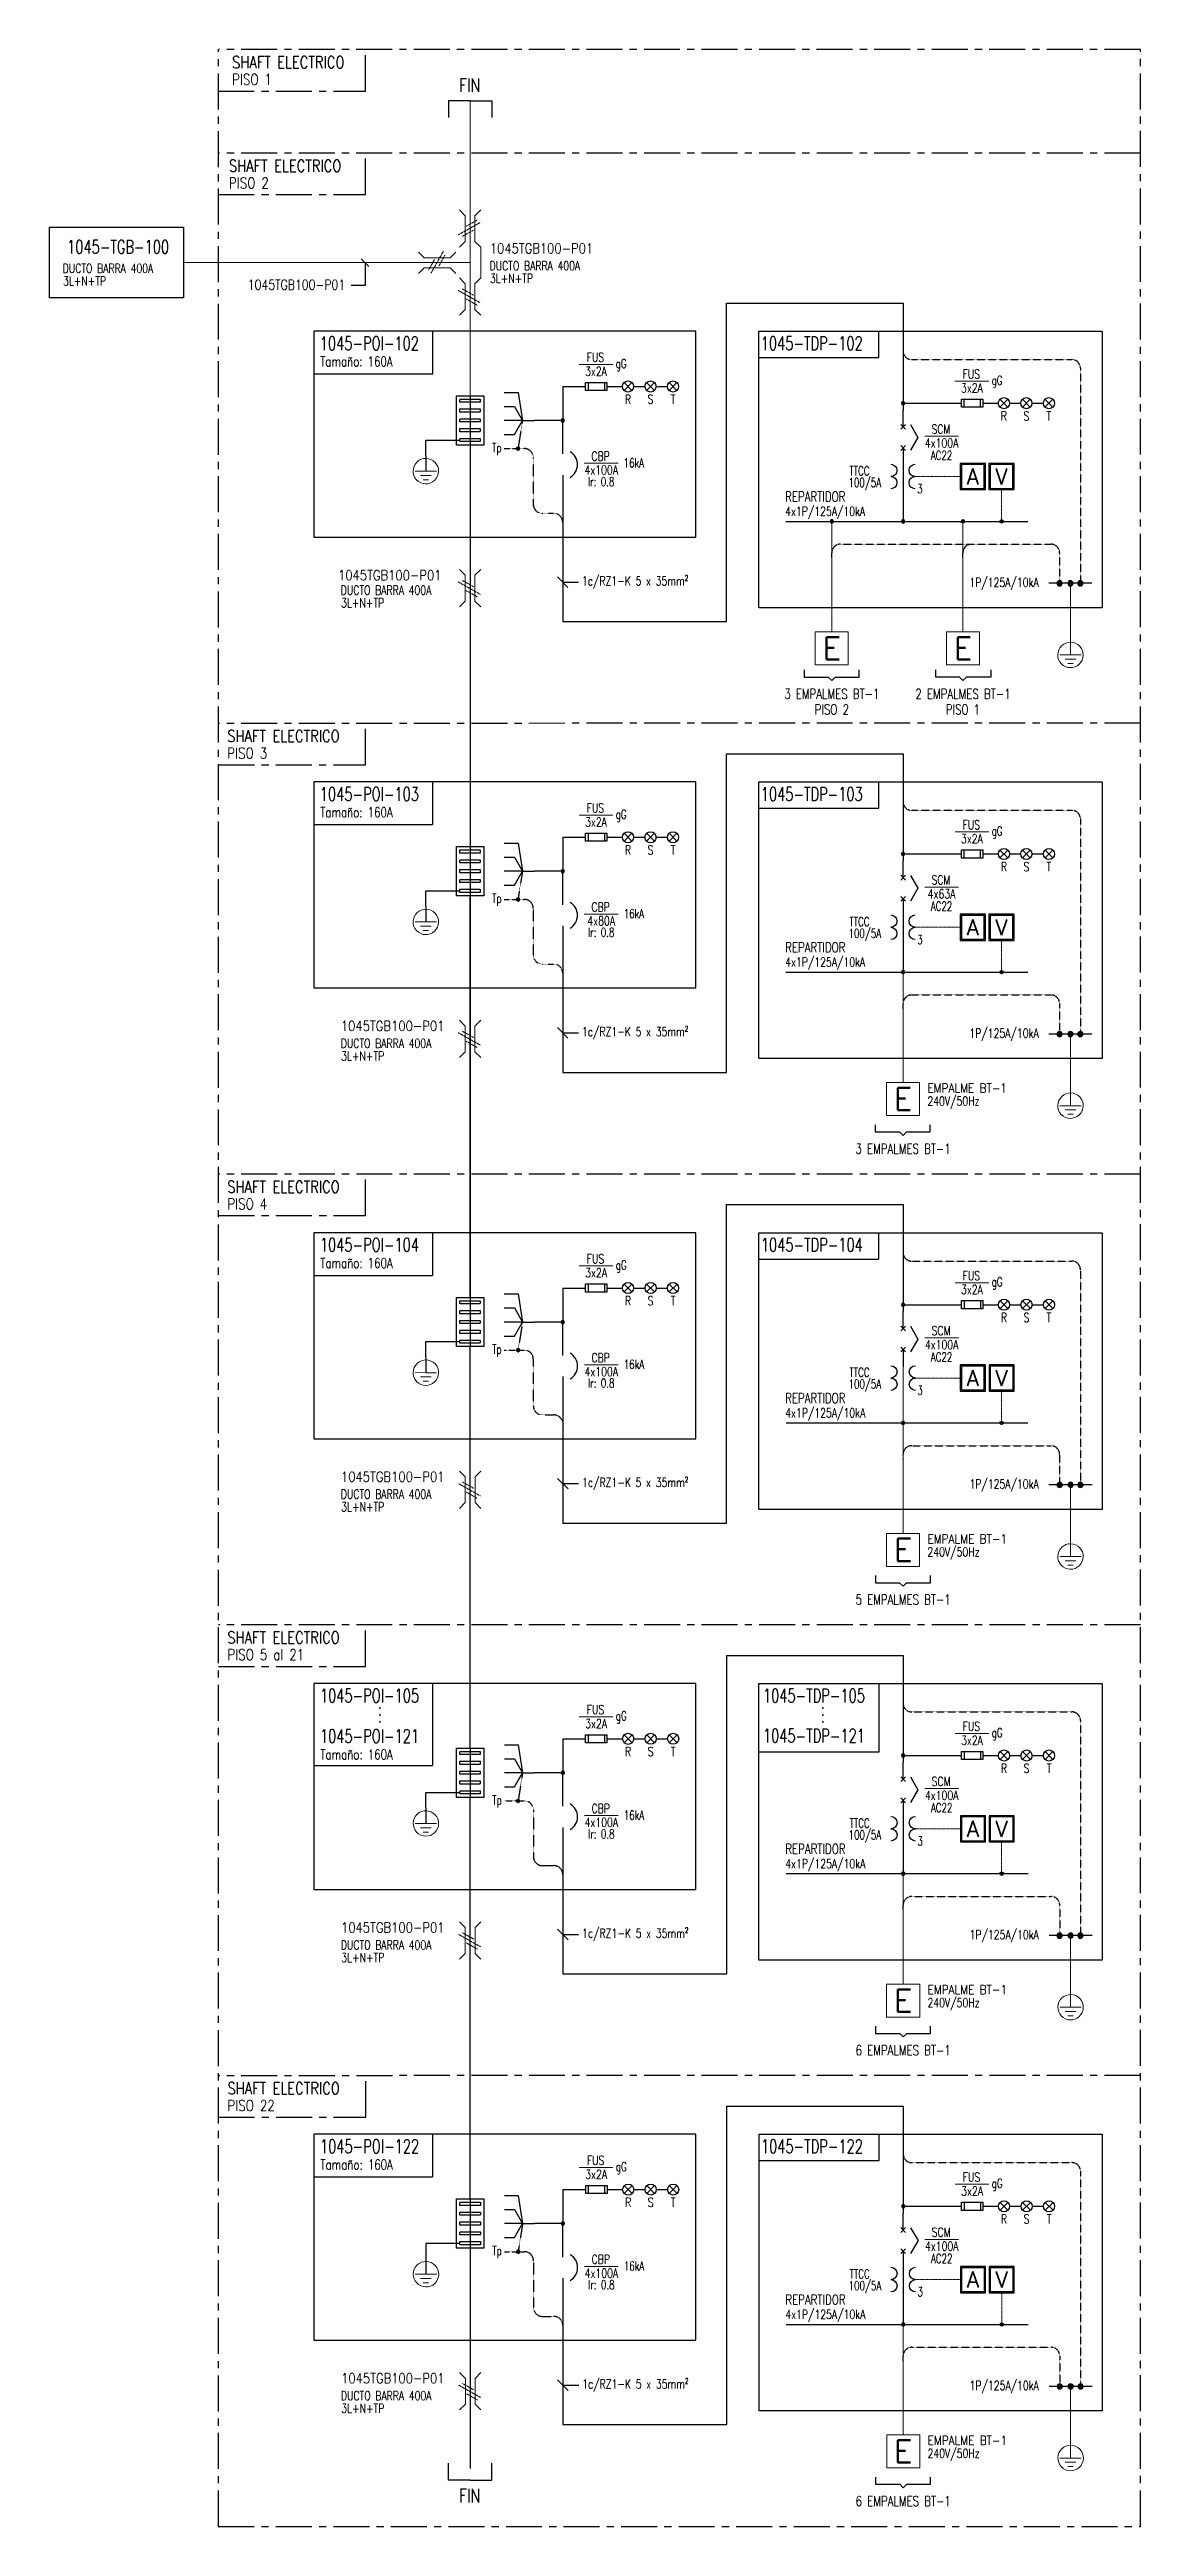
# Model space of a CAD drawing. Header units: millimetres. Extents: x -42700 to 155289, y -7931 to 68797.
# Drawn here: x -31661 to -26846, y 25108 to 36040 of the extents above; entities that cross this region are included whole.
import ezdxf
from ezdxf.enums import TextEntityAlignment as Align

# ---------------------------------------------------------------- set-up
doc = ezdxf.new("R2010")
doc.units = ezdxf.units.MM
for name, pattern in [('ACERA', [0.375, 0.25, -0.125]), ('CENTER', [50.8, 31.75, -6.35, 6.35, -6.35]), ('CONTINUA', [0]), ('CONTINUO', [0]), ('DASHED', [0.75, 0.5, -0.25]), ('DASHED2', [0.375, 0.25, -0.125]), ('HIDDEN', [0.375, 0.25, -0.125]), ('Hidden 1_8_', [0.47625, 0.3175, -0.15875])]:
    doc.linetypes.add(name, pattern=pattern)
doc.styles.add('COTA0', font='ROMANS.SHX')
doc.styles.add('ROMANS', font='romans')
doc.styles.add('ROMANS1', font='romans.shx')

msp = doc.modelspace()

# ---------------------------------------------------------------- texts
at = {"color": 2, "style": 'ROMANS', "width": 0.8}
for p in [(-30855.653, 35983.947), (-30869.492, 35527.091), (-30876.858, 33010.328), (-30876.607, 31020.734), (-30876.356, 29031.14), (-30876.104, 27041.546)]:
    msp.add_text('SHAFT ELECTRICO', height=52.8, dxfattribs=at).set_placement(p, align=Align.MIDDLE_LEFT)
at = {"color": 7, "style": 'ROMANS', "width": 0.8}
for s, p in [('PISO 1', (-30855.671, 35908.216)), ('PISO 2', (-30869.51, 35451.361)), ('PISO 3', (-30876.876, 32934.597)), ('PISO 4', (-30876.625, 30945.003)), ('PISO 5 al 21', (-30876.373, 28955.409)), ('PISO 22', (-30876.122, 26965.815))]:
    msp.add_text(s, height=48, dxfattribs=at).set_placement(p, align=Align.MIDDLE_LEFT)
at = {"color": 6, "linetype": 'CONTINUA', "style": 'ROMANS'}
for s, width, p in [('FIN', 0.75, (-29853.422, 35883.033)), ('1045-POI-102', 0.7, (-30468.356, 34743.702)), ('1045-TDP-102', 0.7, (-28521.982, 34743.702)), ('1045-POI-103', 0.7, (-30468.318, 32754.108)), ('1045-TDP-103', 0.7, (-28521.944, 32754.108)), ('1045-POI-104', 0.7, (-30468.067, 30764.514)), ('1045-TDP-104', 0.7, (-28521.692, 30764.514)), ('1045-POI-105', 0.7, (-30467.815, 28774.92)), ('1045-TDP-105', 0.7, (-28512.431, 28774.92)), ('1045-POI-121', 0.7, (-30467.815, 28595.945)), ('1045-TDP-121', 0.7, (-28512.431, 28597.601)), ('1045-POI-122', 0.7, (-30467.564, 26785.326)), ('1045-TDP-122', 0.7, (-28521.19, 26785.326)), ('FIN', 0.75, (-29853.334, 25243.767))]:
    msp.add_text(s, height=60, dxfattribs=dict(at, width=width)).set_placement(p, align=Align.MIDDLE_LEFT)
at = {"color": 7, "linetype": 'CONTINUA', "lineweight": 13, "style": 'ROMANS1', "width": 0.75}
for s, p in [('DUCTO BARRA 400A', (-31603.336, 35074.416)), ('DUCTO BARRA 400A', (-29718.936, 35085.635)), ('3L+N+TP', (-31601.843, 35018.583)), ('3L+N+TP', (-29717.443, 35029.802)), ('DUCTO BARRA 400A', (-30376, 33653.935)), ('3L+N+TP', (-30374.507, 33598.102)), ('DUCTO BARRA 400A', (-30375.962, 31653.51)), ('3L+N+TP', (-30374.469, 31597.677)), ('DUCTO BARRA 400A', (-30375.71, 29663.916)), ('3L+N+TP', (-30374.217, 29608.083)), ('DUCTO BARRA 400A', (-30375.459, 27674.322)), ('3L+N+TP', (-30373.966, 27618.489)), ('DUCTO BARRA 400A', (-30375.208, 25684.728)), ('3L+N+TP', (-30373.715, 25628.895))]:
    msp.add_text(s, height=40, dxfattribs=at).set_placement(p, align=Align.MIDDLE_LEFT)
at = {"color": 6, "linetype": 'CONTINUA', "style": 'ROMANS', "width": 0.7}
for s, p in [('1045-TGB-100', (-31358.695, 35169.395)), ('.', (-30203.824, 28747.419)), ('.', (-30203.824, 28717.536)), ('.', (-30203.824, 28686.667)), ('.', (-28248.44, 28747.419)), ('.', (-28248.44, 28717.536)), ('.', (-28248.44, 28686.667))]:
    msp.add_text(s, height=60, dxfattribs=at).set_placement(p, align=Align.MIDDLE_CENTER)
at = {"color": 2, "linetype": 'CONTINUA', "lineweight": 13, "style": 'ROMANS1'}
for s, width, p in [('1045TGB100-P01', 0.85, (-29718.271, 35162.623)), ('Tamaño: 160A', 0.75, (-30466.564, 34663.282)), ('1045TGB100-P01', 0.85, (-30387.956, 33720.092)), ('Tamaño: 160A', 0.75, (-30466.526, 32673.688)), ('1045TGB100-P01', 0.85, (-30375.297, 31730.498)), ('Tamaño: 160A', 0.75, (-30466.275, 30684.094)), ('1045TGB100-P01', 0.85, (-30375.045, 29740.904)), ('Tamaño: 160A', 0.75, (-30466.023, 28515.121)), ('1045TGB100-P01', 0.85, (-30374.794, 27751.31)), ('Tamaño: 160A', 0.75, (-30465.772, 26704.906)), ('1045TGB100-P01', 0.85, (-30374.543, 25761.716))]:
    msp.add_text(s, height=44, dxfattribs=dict(at, width=width)).set_placement(p, align=Align.MIDDLE_LEFT)
at = {"color": 2, "linetype": 'CONTINUA', "lineweight": 13, "style": 'ROMANS1', "width": 0.8}
msp.add_text('1045TGB100-P01', height=44, rotation=0, dxfattribs=at).set_placement((-30571.387, 35002.178), align=Align.MIDDLE_CENTER)
at = {"color": 7, "linetype": 'Continuous', "style": 'ROMANS', "width": 0.75}
for s, p in [('FUS', (-29251.994, 34681.708)), ('3x2A', (-29249.343, 34620.243)), ('3x2A', (-27590.203, 34546.389)), ('FUS', (-27592.854, 34607.853)), ('SCM', (-27726.661, 34364.74)), ('CBP', (-29228.973, 34245.39)), ('4x100A', (-27724.01, 34303.275)), ('4x100A', (-29226.322, 34183.926)), ('FUS', (-29251.956, 32692.114)), ('3x2A', (-29249.305, 32630.649)), ('FUS', (-27592.816, 32618.26)), ('3x2A', (-27590.165, 32556.795)), ('SCM', (-27726.623, 32375.146)), ('CBP', (-29228.935, 32255.796)), ('4x63A', (-27723.972, 32313.681)), ('4x80A', (-29226.284, 32194.332)), ('FUS', (-29251.705, 30702.52)), ('3x2A', (-29249.054, 30641.055)), ('FUS', (-27592.564, 30628.666)), ('3x2A', (-27589.913, 30567.201)), ('SCM', (-27726.371, 30385.552)), ('CBP', (-29228.684, 30266.202)), ('4x100A', (-27723.72, 30324.087)), ('4x100A', (-29226.033, 30204.738)), ('3x2A', (-29248.802, 28651.461)), ('FUS', (-29251.453, 28712.926)), ('FUS', (-27592.313, 28639.072)), ('3x2A', (-27589.662, 28577.607)), ('4x100A', (-27723.469, 28334.493)), ('SCM', (-27726.12, 28395.958)), ('4x100A', (-29225.782, 28215.144)), ('CBP', (-29228.433, 28276.609)), ('3x2A', (-29248.551, 26661.867)), ('FUS', (-29251.202, 26723.332)), ('3x2A', (-27589.411, 26588.013)), ('FUS', (-27592.062, 26649.478)), ('4x100A', (-27723.218, 26344.899)), ('SCM', (-27725.869, 26406.364)), ('4x100A', (-29225.53, 26225.55)), ('CBP', (-29228.182, 26287.015))]:
    msp.add_text(s, height=40, dxfattribs=at).set_placement(p, align=Align.MIDDLE_CENTER)
at = {"color": 1, "linetype": 'Continuous', "style": 'ROMANS', "width": 0.7}
for s, p in [('gG', (-29138.393, 34654.19)), ('gG', (-27479.253, 34580.336)), ('16kA', (-29082.236, 34215.865)), ('gG', (-29138.355, 32664.597)), ('gG', (-27479.215, 32590.742)), ('16kA', (-29082.198, 32226.271)), ('gG', (-29138.104, 30675.003)), ('gG', (-27478.964, 30601.148)), ('16kA', (-29081.946, 30236.677)), ('gG', (-29137.853, 28685.409)), ('gG', (-27478.713, 28611.554)), ('16kA', (-29081.695, 28247.083)), ('gG', (-29137.602, 26695.815)), ('gG', (-27478.461, 26621.96)), ('16kA', (-29081.444, 26257.489))]:
    msp.add_text(s, height=40, dxfattribs=at).set_placement(p, align=Align.MIDDLE_CENTER)
at = {"color": 1, "style": 'ROMANS', "width": 0.75}
for s, p in [('R', (-29108.143, 34476.711)), ('S', (-29008.756, 34476.711)), ('T', (-28909.369, 34476.711)), ('R', (-27449.003, 34402.856)), ('S', (-27349.616, 34402.856)), ('T', (-27250.229, 34402.856)), ('R', (-29108.105, 32487.117)), ('S', (-29008.718, 32487.117)), ('T', (-28909.331, 32487.117)), ('R', (-27448.965, 32413.262)), ('S', (-27349.578, 32413.262)), ('T', (-27250.191, 32413.262)), ('R', (-29107.854, 30497.523)), ('S', (-29008.467, 30497.523)), ('T', (-28909.08, 30497.523)), ('R', (-27448.713, 30423.668)), ('S', (-27349.327, 30423.668)), ('T', (-27249.94, 30423.668)), ('R', (-29107.602, 28507.929)), ('S', (-29008.216, 28507.929)), ('T', (-28908.829, 28507.929)), ('R', (-27448.462, 28434.074)), ('S', (-27349.075, 28434.074)), ('T', (-27249.688, 28434.074)), ('R', (-29107.351, 26518.335)), ('S', (-29007.964, 26518.335)), ('T', (-28908.577, 26518.335)), ('R', (-27448.211, 26444.48)), ('S', (-27348.824, 26444.48)), ('T', (-27249.437, 26444.48))]:
    msp.add_text(s, height=40, dxfattribs=at).set_placement(p, align=Align.CENTER)
at = {"color": 3, "linetype": 'Continuous', "style": 'ROMANS', "width": 0.7}
for p in [(-29686.894, 34263.092), (-29686.856, 32273.498), (-29686.605, 30283.904), (-29686.353, 28294.31), (-29686.102, 26304.716)]:
    msp.add_text('Tp', height=40, dxfattribs=at).set_placement(p, align=Align.CENTER)
at = {"color": 1, "linetype": 'Continuous', "style": 'ROMANS', "width": 0.7}
for s, p in [('AC22', (-27724.207, 34228.777)), ('Ir: 0.8', (-29226.52, 34113.182)), ('AC22', (-27724.169, 32239.183)), ('Ir: 0.8', (-29226.482, 32123.588)), ('AC22', (-27723.918, 30249.589)), ('Ir: 0.8', (-29226.231, 30133.994)), ('AC22', (-27723.667, 28259.995)), ('Ir: 0.8', (-29225.979, 28144.4)), ('AC22', (-27723.415, 26270.402)), ('Ir: 0.8', (-29225.728, 26154.806))]:
    msp.add_text(s, height=40, dxfattribs=at).set_placement(p, align=Align.CENTER)
for s, p in [('TTCC', (-28130.907, 34160.587, 0)), ('100/5A', (-28134.888, 34109.198, 0)), ('3', (-27831.438, 34081.502, 0)), ('TTCC', (-28130.869, 32170.993, 0)), ('100/5A', (-28134.849, 32119.604, 0)), ('3', (-27831.4, 32091.908, 0)), ('TTCC', (-28130.618, 30181.399, 0)), ('100/5A', (-28134.598, 30130.01, 0)), ('3', (-27831.148, 30102.314, 0)), ('TTCC', (-28130.367, 28191.805, 0)), ('100/5A', (-28134.347, 28140.416, 0)), ('3', (-27830.897, 28112.72, 0)), ('TTCC', (-28130.115, 26202.211, 0)), ('100/5A', (-28134.096, 26150.822, 0)), ('3', (-27830.646, 26123.126, 0))]:
    msp.add_text(s, height=40, dxfattribs=at).set_placement(p)
at = {"color": 2, "linetype": 'Continuous', "style": 'ROMANS'}
for s, p in [('A', (-27586.164, 34155.619)), ('V', (-27459.338, 34155.619)), ('A', (-27586.126, 32166.025)), ('V', (-27459.3, 32166.025)), ('A', (-27585.875, 30176.431)), ('V', (-27459.049, 30176.431)), ('A', (-27585.624, 28186.837)), ('V', (-27458.798, 28186.837)), ('A', (-27585.372, 26197.243)), ('V', (-27458.546, 26197.243))]:
    msp.add_text(s, height=70, dxfattribs=at).set_placement(p, align=Align.MIDDLE_CENTER)
at = {"color": 7, "ltscale": 300, "style": 'ROMANS1', "width": 0.75}
for s, p in [('4x1P/125A/10kA', (-28414.409, 34002.009)), ('1P/125A/10kA', (-27601.189, 33688.163)), ('4x1P/125A/10kA', (-28414.371, 32012.415)), ('1P/125A/10kA', (-27601.151, 31698.569)), ('4x1P/125A/10kA', (-28414.12, 30022.822)), ('1P/125A/10kA', (-27600.9, 29708.975)), ('4x1P/125A/10kA', (-28413.869, 28033.228)), ('1P/125A/10kA', (-27600.397, 27719.381)), ('4x1P/125A/10kA', (-28413.618, 26043.634)), ('1P/125A/10kA', (-27600.397, 25729.787))]:
    msp.add_text(s, height=40, dxfattribs=at).set_placement(p, align=Align.MIDDLE_LEFT)
at = {"color": 2, "ltscale": 300, "style": 'ROMANS1', "width": 0.75}
for p in [(-28414.409, 34067.029), (-28414.371, 32077.435), (-28414.12, 30087.841), (-28413.869, 28098.248), (-28413.618, 26108.654)]:
    msp.add_text('REPARTIDOR', height=44, dxfattribs=at).set_placement(p, align=Align.MIDDLE_LEFT)
at = {"color": 1, "linetype": 'CONTINUA', "lineweight": 13, "style": 'ROMANS1', "width": 0.75}
for p in [(-29311.288, 33694.88), (-29311.25, 31705.286), (-29310.998, 29715.692), (-29310.747, 27726.098), (-29310.496, 25736.504)]:
    msp.add_text('1c/RZ1-K 5 x 35mm²', height=40, dxfattribs=at).set_placement(p, align=Align.MIDDLE_LEFT)
at = {"color": 2, "lineweight": 13, "style": 'ROMANS1', "width": 0.75}
for s, p in [('3 EMPALMES BT-1', (-28208.517, 33196.048)), ('PISO 2', (-28208.517, 33127.373)), ('2 EMPALMES BT-1', (-27629.579, 33196.048)), ('PISO 1', (-27629.579, 33127.373)), ('3 EMPALMES BT-1', (-27894.01, 31188.493)), ('5 EMPALMES BT-1', (-27893.759, 29198.899)), ('6 EMPALMES BT-1', (-27893.507, 27209.305)), ('6 EMPALMES BT-1', (-27893.256, 25219.711))]:
    msp.add_text(s, height=44, dxfattribs=at).set_placement(p, align=Align.MIDDLE_CENTER)
at = {"color": 7, "style": 'ROMANS'}
for s, width, p in [('240V/50Hz', 0.75, (-27786.633, 31378.693, 0)), ('EMPALME BT-1', 0.85, (-27786.633, 31436.093, 0)), ('240V/50Hz', 0.75, (-27786.382, 29389.099, 0)), ('EMPALME BT-1', 0.85, (-27786.382, 29446.499, 0)), ('240V/50Hz', 0.75, (-27786.13, 27399.505, 0)), ('EMPALME BT-1', 0.85, (-27786.13, 27456.905, 0)), ('EMPALME BT-1', 0.85, (-27785.879, 25467.311, 0)), ('240V/50Hz', 0.75, (-27785.879, 25409.911, 0))]:
    msp.add_text(s, height=40, dxfattribs=dict(at, width=width)).set_placement(p)

# ---------------------------------------------------------------- blocks, each defined once
blk = doc.blocks.new('I.T.M.')
at = {"color": 2}
for points in [[(245513, 23059), (245513, 23314)], [(245513, 22777), (245513, 22552)]]:
    blk.add_lwpolyline(points, dxfattribs=at)
at = {"color": 6}
blk.add_arc((245512, 22918), 199, 300.33, 59.67, dxfattribs=at)
blk = doc.blocks.new('FUS MOD')
at = {"color": 2}
blk.add_lwpolyline([(0, 0.95), (4.96, 0.95), (4.96, -0.95), (0, -0.95)], close=True, dxfattribs=at)
at = {"color": 7}
for points in [[(0.59, 0.95), (0.59, -0.95)], [(4.38, 0.95), (4.38, -0.95)]]:
    blk.add_lwpolyline(points, dxfattribs=at)
blk = doc.blocks.new('LUZ PILOTO PT')
at = {"color": 3}
for points in [[(-0.91, 0.91), (0.91, -0.91)], [(-0.91, -0.91), (0.91, 0.91)]]:
    blk.add_lwpolyline(points, dxfattribs=at)
at = {"color": 7}
blk.add_circle((0, 0), 1.29, dxfattribs=at)
blk = doc.blocks.new('nodo')
h = blk.add_hatch(color=256)
h.dxf.hatch_style = 1
edge = h.paths.add_edge_path()
edge.add_arc((0, 0), 0.501, 0, 360)
blk.add_circle((0, 0), 0.501)
blk = doc.blocks.new('MEDIDOR')
at = {"color": 7, "linetype": 'CONTINUA', "lineweight": 13}
blk.add_lwpolyline([(1010.063, 359.347), (1009.692, 359.347), (1009.692, 358.976), (1010.063, 358.976)], close=True, dxfattribs=at)
at = {"color": 1, "linetype": 'CONTINUA', "lineweight": 13, "style": 'COTA0'}
blk.add_text('E', height=0.252, dxfattribs=at).set_placement((1009.878, 359.162), align=Align.MIDDLE_CENTER)
blk = doc.blocks.new('seccionador')
at = {"color": 2}
for points in [[(0, 8.81), (0, 12.72)], [(0, 3.9), (0, 0)]]:
    blk.add_lwpolyline(points, dxfattribs=at)
at = {"color": 1, "linetype": 'CONTINUO'}
for points in [[(-0.55, 8.26), (0.55, 9.37)], [(0.55, 8.26), (-0.55, 9.37)], [(-0.55, 3.35), (0.55, 4.46)], [(0.55, 3.35), (-0.55, 4.46)]]:
    blk.add_lwpolyline(points, dxfattribs=at)
at = {"color": 6}
blk.add_lwpolyline([(1.72, 9.34), (3.43, 6.36), (1.72, 3.38)], dxfattribs=at)
blk = doc.blocks.new('TTCC')
at = {"color": 6, "linetype": 'CONTINUA'}
for centre, start, end in [((-3.11, 1.56), 270, 90), ((3.11, 1.56), 90, 270), ((-3.11, -1.56), 270, 90), ((3.11, -1.56), 90, 270)]:
    blk.add_arc(centre, 1.56, start, end, dxfattribs=at)

# ---------------------------------------------------------------- linework, layer by layer
at = {"color": 1, "linetype": 'CENTER', "ltscale": 5}
for p, q in [((-26846.683, 36040.139), (-30916.36, 36039.625)), ((-30916.146, 25107.63), (-30916.355, 36039.625)), ((-26846.474, 25108.144), (-26846.683, 36040.139)), ((-26846.595, 35583.284), (-30916.272, 35582.77)), ((-26846.507, 33066.52), (-30916.184, 33066.006)), ((-26846.469, 31076.926), (-30916.146, 31076.412)), ((-26846.419, 29087.332), (-30916.184, 29086.818)), ((-26846.243, 27097.738), (-30916.096, 27097.224)), ((-30916.487, 25107.63), (-26846.156, 25108.144))]:
    msp.add_line(p, q, dxfattribs=at)
at = {"color": 3, "linetype": 'Hidden 1_8_', "ltscale": 3}
for p, q in [((-27856.25, 34671.795), (-27149.433, 34671.795)), ((-27111.433, 34633.795), (-27111.433, 33695.578)), ((-28208.517, 33795.964), (-28208.495, 33818.869)), ((-28170.495, 33856.832), (-27241.175, 33856.832)), ((-27629.579, 33795.964), (-27629.557, 33818.869)), ((-27203.175, 33818.832), (-27203.175, 33684.203)), ((-27856.212, 32682.201), (-27149.395, 32682.201)), ((-27111.395, 32644.201), (-27111.395, 31705.984)), ((-27894.168, 31806.37), (-27894.145, 31829.275)), ((-27856.145, 31867.238), (-27241.137, 31867.238)), ((-27203.137, 31829.238), (-27203.137, 31694.609)), ((-27855.96, 30692.607), (-27149.144, 30692.607)), ((-27111.144, 30654.607), (-27111.144, 29716.39)), ((-27855.894, 29877.644), (-27240.885, 29877.644)), ((-27893.917, 29816.776), (-27893.894, 29839.681)), ((-27202.885, 29839.644), (-27202.885, 29705.016)), ((-27855.709, 28703.013), (-27148.892, 28703.013)), ((-27110.892, 28665.013), (-27110.892, 27726.796)), ((-27855.643, 27888.05), (-27240.634, 27888.05)), ((-27893.665, 27827.182), (-27893.643, 27850.087)), ((-27202.634, 27850.05), (-27202.634, 27715.422)), ((-27855.458, 26713.419), (-27148.641, 26713.419)), ((-27110.641, 26675.419), (-27110.641, 25737.202)), ((-27893.414, 25837.588), (-27893.392, 25860.493)), ((-27855.392, 25898.456), (-27240.383, 25898.456)), ((-27202.383, 25860.456), (-27202.383, 25725.828))]:
    msp.add_line(p, q, dxfattribs=at)
at = {"color": 2, "linetype": 'CONTINUA', "lineweight": 0}
for p, q in [((-29323.929, 34650.234), (-29175.151, 34650.234)), ((-27664.789, 34576.38), (-27516.011, 34576.38)), ((-27798.596, 34333.266), (-27649.818, 34333.266)), ((-29300.909, 34213.917), (-29152.131, 34213.917)), ((-29323.891, 32660.64), (-29175.113, 32660.64)), ((-27664.751, 32586.786), (-27515.973, 32586.786)), ((-27798.558, 32343.672), (-27649.78, 32343.672)), ((-29300.871, 32224.323), (-29152.093, 32224.323)), ((-29323.64, 30671.046), (-29174.862, 30671.046)), ((-27664.5, 30597.192), (-27515.722, 30597.192)), ((-27798.307, 30354.078), (-27649.529, 30354.078)), ((-29300.62, 30234.729), (-29151.841, 30234.729)), ((-29323.389, 28681.452), (-29174.611, 28681.452)), ((-27664.249, 28607.598), (-27515.47, 28607.598)), ((-27798.056, 28364.484), (-27649.277, 28364.484)), ((-29300.368, 28245.135), (-29151.59, 28245.135)), ((-29323.138, 26691.858), (-29174.359, 26691.858)), ((-27663.997, 26618.004), (-27515.219, 26618.004)), ((-27797.804, 26374.89), (-27649.026, 26374.89)), ((-29300.117, 26255.541), (-29151.339, 26255.541))]:
    msp.add_line(p, q, dxfattribs=at)
at = {"color": 6, "ltscale": 2.5}
for p, q in [((-29654.442, 34340.874), (-29609.225, 34340.874)), ((-29609.225, 34340.874), (-29573.978, 34402.9)), ((-29573.978, 34402.9), (-29521.352, 34402.9)), ((-29609.187, 32351.28), (-29573.94, 32413.306)), ((-29573.94, 32413.306), (-29521.314, 32413.306)), ((-29654.404, 32351.28), (-29609.187, 32351.28)), ((-29608.936, 30361.686), (-29573.689, 30423.712)), ((-29573.689, 30423.712), (-29521.063, 30423.712)), ((-29654.153, 30361.686), (-29608.936, 30361.686)), ((-29608.684, 28372.092), (-29573.438, 28434.119)), ((-29573.438, 28434.119), (-29520.812, 28434.119)), ((-29653.901, 28372.092), (-29608.684, 28372.092)), ((-29653.65, 26382.498), (-29608.433, 26382.498)), ((-29608.433, 26382.498), (-29573.186, 26444.525)), ((-29573.186, 26444.525), (-29520.561, 26444.525))]:
    msp.add_line(p, q, dxfattribs=at)
at = {"color": 1, "lineweight": 20}
for p, q in [((-30000.637, 34179.316), (-30047.833, 34179.383)), ((-30000.663, 34160.437), (-30024.261, 34160.471)), ((-30000.69, 34141.559), (-30012.489, 34141.576)), ((-30000.69, 34141.559), (-29988.891, 34141.542)), ((-30000.663, 34160.437), (-29977.065, 34160.404)), ((-30000.637, 34179.316), (-29953.441, 34179.249)), ((-27155.171, 33368.07), (-27202.367, 33368.137)), ((-27155.198, 33349.191), (-27178.796, 33349.225)), ((-27155.198, 33349.191), (-27131.6, 33349.158)), ((-27155.171, 33368.07), (-27107.975, 33368.003)), ((-27155.225, 33330.313), (-27167.024, 33330.33)), ((-27155.225, 33330.313), (-27143.426, 33330.296)), ((-30000.599, 32189.722), (-30047.795, 32189.789)), ((-30000.625, 32170.843), (-30024.223, 32170.877)), ((-30000.652, 32151.965), (-30012.451, 32151.982)), ((-30000.652, 32151.965), (-29988.853, 32151.948)), ((-30000.625, 32170.843), (-29977.027, 32170.81)), ((-30000.599, 32189.722), (-29953.403, 32189.655)), ((-27155.133, 31378.476), (-27202.329, 31378.543)), ((-27155.133, 31378.476), (-27107.937, 31378.409)), ((-27155.16, 31359.597), (-27178.758, 31359.631)), ((-27155.187, 31340.719), (-27166.986, 31340.736)), ((-27155.187, 31340.719), (-27143.388, 31340.702)), ((-27155.16, 31359.597), (-27131.562, 31359.564)), ((-30000.347, 30200.128), (-30047.543, 30200.195)), ((-30000.374, 30181.249), (-30023.972, 30181.283)), ((-30000.374, 30181.249), (-29976.776, 30181.216)), ((-30000.347, 30200.128), (-29953.151, 30200.061)), ((-30000.401, 30162.371), (-30012.2, 30162.388)), ((-30000.401, 30162.371), (-29988.602, 30162.354)), ((-27154.882, 29388.882), (-27202.078, 29388.949)), ((-27154.909, 29370.003), (-27178.507, 29370.037)), ((-27154.936, 29351.125), (-27166.735, 29351.142)), ((-27154.936, 29351.125), (-27143.137, 29351.108)), ((-27154.909, 29370.003), (-27131.311, 29369.97)), ((-27154.882, 29388.882), (-27107.686, 29388.815)), ((-30000.096, 28210.534), (-30047.292, 28210.601)), ((-30000.096, 28210.534), (-29952.9, 28210.467)), ((-30000.123, 28191.655), (-30023.721, 28191.689)), ((-30000.15, 28172.777), (-30011.949, 28172.794)), ((-30000.15, 28172.777), (-29988.351, 28172.76)), ((-30000.123, 28191.655), (-29976.525, 28191.622)), ((-27154.631, 27399.288), (-27201.827, 27399.355)), ((-27154.657, 27380.409), (-27178.255, 27380.443)), ((-27154.684, 27361.531), (-27166.483, 27361.548)), ((-27154.684, 27361.531), (-27142.885, 27361.514)), ((-27154.657, 27380.409), (-27131.059, 27380.376)), ((-27154.631, 27399.288), (-27107.435, 27399.221)), ((-29999.845, 26220.94), (-30047.041, 26221.007)), ((-29999.872, 26202.061), (-30023.47, 26202.095)), ((-29999.898, 26183.183), (-30011.697, 26183.2)), ((-29999.898, 26183.183), (-29988.099, 26183.166)), ((-29999.872, 26202.061), (-29976.274, 26202.028)), ((-29999.845, 26220.94), (-29952.649, 26220.873)), ((-27154.379, 25409.694), (-27201.575, 25409.761)), ((-27154.406, 25390.815), (-27178.004, 25390.849)), ((-27154.433, 25371.937), (-27166.232, 25371.954)), ((-27154.433, 25371.937), (-27142.634, 25371.92)), ((-27154.406, 25390.815), (-27130.808, 25390.782)), ((-27154.379, 25409.694), (-27107.183, 25409.627))]:
    msp.add_line(p, q, dxfattribs=at)
at = {"color": 1, "linetype": 'ACERA', "lineweight": 13, "ltscale": 5}
for p, q in [((-27641.736, 34155.619), (-27839.891, 34155.619)), ((-27641.698, 32166.025), (-27839.853, 32166.025)), ((-27641.447, 30176.431), (-27839.601, 30176.431)), ((-27641.195, 28186.837), (-27839.35, 28186.837)), ((-27640.944, 26197.243), (-27839.099, 26197.243))]:
    msp.add_line(p, q, dxfattribs=at)
at = {"color": 1, "linetype": 'CENTER', "ltscale": 5}
for points in [[(-30916.321, 35856.609), (-30266.876, 35856.609), (-30266.876, 36039.625)], [(-30916.232, 35399.753), (-30266.787, 35399.753), (-30266.787, 35582.77)], [(-30916.144, 32882.99), (-30266.699, 32882.99), (-30266.699, 33066.006)], [(-30915.893, 30893.396), (-30266.448, 30893.396), (-30266.448, 31076.412)], [(-30915.641, 28903.802), (-30266.196, 28903.802), (-30266.196, 29086.818)], [(-30915.39, 26914.208), (-30265.945, 26914.208), (-30265.945, 27097.224)]]:
    msp.add_lwpolyline(points, dxfattribs=at)
at = {"color": 4}
for points in [[(-29805.181, 35814.333), (-29900.89, 35814.333), (-29900.89, 35740.222)], [(-29805.181, 35814.333), (-29709.472, 35814.333), (-29709.472, 35740.222)], [(-27060.157, 33684.203), (-27250.185, 33684.203)], [(-27060.119, 31694.609), (-27250.147, 31694.609)], [(-27059.868, 29705.016), (-27249.896, 29705.016)], [(-27059.617, 27715.422), (-27249.645, 27715.422)], [(-27059.365, 25725.828), (-27249.393, 25725.828)], [(-29805.093, 25312.467), (-29900.802, 25312.467), (-29900.802, 25386.577)], [(-29805.093, 25312.467), (-29709.384, 25312.467), (-29709.384, 25386.577)]]:
    msp.add_lwpolyline(points, dxfattribs=at)
at = {"color": 2, "lineweight": 13}
for points in [[(-29805.181, 34511.45), (-29805.181, 35814.333)], [(-29852.04, 35167.297), (-29826.736, 35192.568), (-29826.736, 35249.662), (-29826.736, 35306.755), (-29852.04, 35332.026)], [(-29758.321, 35167.297), (-29783.626, 35192.568), (-29783.626, 35249.662), (-29783.626, 35306.755), (-29758.321, 35332.026)], [(-31070.498, 35099.551), (-29805.181, 35099.551)], [(-29867.844, 35145.354), (-29893.115, 35120.05), (-29950.209, 35120.05), (-30007.303, 35120.05), (-30032.574, 35145.354)], [(-29758.321, 35167.297), (-29758.321, 35031.806)], [(-29867.844, 35051.635), (-29893.115, 35076.939), (-29950.209, 35076.939), (-30007.303, 35076.939), (-30032.574, 35051.635)], [(-29852.04, 35031.806), (-29826.736, 35006.535), (-29826.736, 34949.441), (-29826.736, 34892.347), (-29852.04, 34867.076)], [(-29758.321, 35031.806), (-29783.626, 35006.535), (-29783.626, 34949.441), (-29783.626, 34892.347), (-29758.321, 34867.076)], [(-28208.517, 33470.283), (-28208.517, 33957.752)], [(-27629.579, 33470.283), (-27629.579, 33957.752)], [(-29852.04, 33745.076), (-29826.736, 33719.805), (-29826.736, 33662.711), (-29826.736, 33605.617), (-29852.04, 33580.346)], [(-29758.321, 33745.076), (-29783.626, 33719.805), (-29783.626, 33662.711), (-29783.626, 33605.617), (-29758.321, 33580.346)], [(-27894.01, 31480.689), (-27894.01, 31968.158)], [(-29852.002, 31755.482), (-29826.698, 31730.211), (-29826.698, 31673.117), (-29826.698, 31616.023), (-29852.002, 31590.752)], [(-29758.283, 31755.482), (-29783.587, 31730.211), (-29783.587, 31673.117), (-29783.587, 31616.023), (-29758.283, 31590.752)], [(-27893.759, 29491.095), (-27893.759, 30227.926)], [(-29851.751, 29765.888), (-29826.447, 29740.617), (-29826.447, 29683.523), (-29826.447, 29626.429), (-29851.751, 29601.158)], [(-29758.032, 29765.888), (-29783.336, 29740.617), (-29783.336, 29683.523), (-29783.336, 29626.429), (-29758.032, 29601.158)], [(-27893.507, 27501.501), (-27893.507, 27988.97)], [(-29851.5, 27776.294), (-29826.196, 27751.023), (-29826.196, 27693.929), (-29826.196, 27636.835), (-29851.5, 27611.564)], [(-29757.781, 27776.294), (-29783.085, 27751.023), (-29783.085, 27693.929), (-29783.085, 27636.835), (-29757.781, 27611.564)], [(-27893.256, 25511.907), (-27893.256, 25999.376)], [(-29851.248, 25786.7), (-29825.944, 25761.429), (-29825.944, 25704.335), (-29825.944, 25647.241), (-29851.248, 25621.97)], [(-29757.53, 25786.7), (-29782.834, 25761.429), (-29782.834, 25704.335), (-29782.834, 25647.241), (-29757.53, 25621.97)]]:
    msp.add_lwpolyline(points, dxfattribs=at)
at = {"color": 6, "linetype": 'HIDDEN', "ltscale": 8}
msp.add_lwpolyline([(-31661.419, 35255.417), (-31070.498, 35255.417), (-31070.498, 34943.685), (-31661.419, 34943.685)], close=True, dxfattribs=at)
at = {"color": 1, "linetype": 'ACERA', "lineweight": 13, "ltscale": 5}
for points in [[(-29760.056, 35276.951), (-29857.108, 35222.372)], [(-29790.208, 35243.074), (-29838.734, 35215.785)], [(-29773.685, 35287.559), (-29822.211, 35260.27)], [(-29988.107, 35066.999), (-29960.817, 35115.525)], [(-29977.498, 35053.37), (-29922.919, 35150.422)], [(-29943.622, 35083.522), (-29916.332, 35132.048)], [(-29760.056, 34922.152), (-29857.108, 34976.731)], [(-29790.208, 34956.028), (-29838.734, 34983.318)], [(-29773.685, 34911.543), (-29822.211, 34938.833)], [(-27459.338, 34097.8), (-27459.338, 33957.752)], [(-29760.056, 33635.422), (-29857.108, 33690.001)], [(-29790.208, 33669.298), (-29838.734, 33696.588)], [(-29773.685, 33624.814), (-29822.211, 33652.103)], [(-27459.3, 32108.206), (-27459.3, 31968.158)], [(-29790.17, 31679.704), (-29838.696, 31706.994)], [(-29760.018, 31645.828), (-29857.07, 31700.407)], [(-29773.647, 31635.22), (-29822.173, 31662.509)], [(-27459.049, 30118.612), (-27459.049, 29978.564)], [(-29759.767, 29656.234), (-29856.819, 29710.813)], [(-29789.919, 29690.11), (-29838.445, 29717.4)], [(-29773.396, 29645.626), (-29821.922, 29672.915)], [(-27458.798, 28129.018), (-27458.798, 27988.97)], [(-29759.516, 27666.64), (-29856.567, 27721.219)], [(-29789.668, 27700.516), (-29838.193, 27727.806)], [(-29773.145, 27656.032), (-29821.67, 27683.321)], [(-27458.546, 26139.425), (-27458.546, 25999.376)], [(-29759.265, 25677.046), (-29856.316, 25731.625)], [(-29789.416, 25710.922), (-29837.942, 25738.212)], [(-29772.893, 25666.438), (-29821.419, 25693.727)]]:
    msp.add_lwpolyline(points, dxfattribs=at)
at = {"color": 6}
msp.add_lwpolyline([(-30251.383, 35082.16), (-30286.166, 35116.943)], dxfattribs=at)
at = {"color": 2}
for points in [[(-30268.775, 35099.551), (-30268.775, 34998.439)], [(-30268.775, 34998.439), (-30330.271, 34998.439)], [(-29396.361, 34087.764), (-29396.361, 33515.341), (-28673.122, 33515.341), (-28673.122, 34921.062), (-27894.048, 34921.062), (-27894.048, 34448.777)], [(-29396.361, 34402.9), (-29521.352, 34402.9)], [(-29396.361, 34339.245), (-29396.361, 34402.9)], [(-29805.181, 34294.351), (-29805.181, 32521.856)], [(-27894.048, 34207.114), (-27894.048, 33965.189)], [(-29396.323, 32098.17), (-29396.323, 31525.747), (-28673.084, 31525.747), (-28673.084, 32931.468), (-27894.01, 32931.468), (-27894.01, 32459.183)], [(-29396.323, 32413.306), (-29521.314, 32413.306)], [(-29396.323, 32349.651), (-29396.323, 32413.306)], [(-29804.86, 30532.262), (-29805.181, 32304.757)], [(-29805.143, 32304.757), (-29805.143, 30532.262)], [(-27894.01, 32217.52), (-27894.01, 31975.595)], [(-29396.071, 30108.576), (-29396.071, 29536.153), (-28672.833, 29536.153), (-28672.833, 30941.874), (-27893.759, 30941.874), (-27893.759, 30469.589)], [(-29396.071, 30423.712), (-29521.063, 30423.712)], [(-29396.071, 30360.057), (-29396.071, 30423.712)], [(-29804.86, 28542.668), (-29805.181, 30315.163)], [(-29395.82, 28118.983), (-29395.82, 27546.559), (-28672.581, 27546.559), (-28672.581, 28952.28), (-27893.507, 28952.28), (-27893.507, 28479.995)], [(-29395.82, 28434.119), (-29520.812, 28434.119)], [(-29395.82, 28370.463), (-29395.82, 28434.119)], [(-29804.772, 26553.074), (-29805.093, 28325.569)], [(-27893.507, 28238.332), (-27893.507, 27996.407)], [(-29395.569, 26129.389), (-29395.569, 25556.965), (-28672.33, 25556.965), (-28672.33, 26962.686), (-27893.256, 26962.686), (-27893.256, 26490.401)], [(-29395.569, 26444.525), (-29520.561, 26444.525)], [(-29395.569, 26380.869), (-29395.569, 26444.525)], [(-29805.093, 26335.975), (-29805.093, 25363.734)], [(-27893.256, 26248.738), (-27893.256, 26006.813)]]:
    msp.add_lwpolyline(points, dxfattribs=at)
at = {"color": 3, "linetype": 'HIDDEN', "ltscale": 10}
for points in [[(-28808.918, 34796.957), (-30495.343, 34796.957), (-30495.343, 33887.917), (-28808.918, 33887.917)], [(-28530.512, 34796.957), (-27015.497, 34796.957), (-27015.497, 33575.831), (-28530.512, 33575.831)], [(-28808.88, 32807.363), (-30495.305, 32807.363), (-30495.305, 31898.323), (-28808.88, 31898.323)], [(-28530.474, 32807.363), (-27015.459, 32807.363), (-27015.459, 31586.238), (-28530.474, 31586.238)], [(-28808.628, 30817.769), (-30495.053, 30817.769), (-30495.053, 29908.729), (-28808.628, 29908.729)], [(-28530.223, 30817.769), (-27015.208, 30817.769), (-27015.208, 29596.644), (-28530.223, 29596.644)], [(-28808.377, 28828.175), (-30494.802, 28828.175), (-30494.802, 27919.135), (-28808.377, 27919.135)], [(-28529.972, 28828.175), (-27014.956, 28828.175), (-27014.956, 27607.05), (-28529.972, 27607.05)], [(-28808.126, 26838.581), (-30494.551, 26838.581), (-30494.551, 25929.541), (-28808.126, 25929.541)], [(-28529.72, 26838.581), (-27014.705, 26838.581), (-27014.705, 25617.456), (-28529.72, 25617.456)]]:
    msp.add_lwpolyline(points, close=True, dxfattribs=at)
for points in [[(-30495.343, 34608.65), (-29970.253, 34608.65), (-29970.253, 34796.957)], [(-28530.512, 34680.727), (-28000.673, 34680.727), (-28000.673, 34796.957)], [(-30495.305, 32619.056), (-29970.215, 32619.056), (-29970.215, 32807.363)], [(-28530.474, 32691.133), (-28000.635, 32691.133), (-28000.635, 32807.363)], [(-30495.053, 30629.462), (-29969.963, 30629.462), (-29969.963, 30817.769)], [(-28530.223, 30701.539), (-28000.384, 30701.539), (-28000.384, 30817.769)], [(-30494.802, 28466.545), (-29969.712, 28466.545), (-29969.712, 28828.175)], [(-28529.972, 28525.958), (-28000.132, 28525.958), (-28000.132, 28828.175)], [(-30494.551, 26650.274), (-29969.461, 26650.274), (-29969.461, 26838.581)], [(-28529.72, 26722.351), (-27999.881, 26722.351), (-27999.881, 26838.581)]]:
    msp.add_lwpolyline(points, dxfattribs=at)
at = {"color": 7}
for points in [[(-29396.361, 34553.023), (-29297.658, 34553.023)], [(-29396.361, 34553.023), (-29396.361, 34402.9)], [(-29201.292, 34553.023), (-29132.619, 34553.023)], [(-29083.667, 34553.023), (-29033.232, 34553.023)], [(-28984.28, 34553.023), (-28933.845, 34553.023)], [(-27886.611, 34479.168), (-27636.462, 34479.168)], [(-27542.151, 34479.168), (-27473.479, 34479.168)], [(-27424.527, 34479.168), (-27374.092, 34479.168)], [(-27325.14, 34479.168), (-27274.705, 34479.168)], [(-29396.323, 32563.429), (-29297.62, 32563.429)], [(-29396.323, 32563.429), (-29396.323, 32413.306)], [(-29201.254, 32563.429), (-29132.581, 32563.429)], [(-29083.629, 32563.429), (-29033.194, 32563.429)], [(-28984.242, 32563.429), (-28933.807, 32563.429)], [(-27886.573, 32489.574), (-27636.423, 32489.574)], [(-27542.113, 32489.574), (-27473.441, 32489.574)], [(-27424.489, 32489.574), (-27374.054, 32489.574)], [(-27325.102, 32489.574), (-27274.667, 32489.574)], [(-29396.071, 30573.835), (-29297.368, 30573.835)], [(-29396.071, 30573.835), (-29396.071, 30423.712)], [(-29201.002, 30573.835), (-29132.33, 30573.835)], [(-29083.378, 30573.835), (-29032.943, 30573.835)], [(-28983.991, 30573.835), (-28933.556, 30573.835)], [(-27886.322, 30499.98), (-27636.172, 30499.98)], [(-27541.862, 30499.98), (-27473.189, 30499.98)], [(-27424.238, 30499.98), (-27373.802, 30499.98)], [(-27324.851, 30499.98), (-27274.416, 30499.98)], [(-29395.82, 28584.241), (-29297.117, 28584.241)], [(-29395.82, 28584.241), (-29395.82, 28434.119)], [(-29200.751, 28584.241), (-29132.078, 28584.241)], [(-29083.127, 28584.241), (-29032.691, 28584.241)], [(-28983.74, 28584.241), (-28933.305, 28584.241)], [(-27886.07, 28510.387), (-27635.921, 28510.387)], [(-27541.611, 28510.387), (-27472.938, 28510.387)], [(-27423.986, 28510.387), (-27373.551, 28510.387)], [(-27324.599, 28510.387), (-27274.164, 28510.387)], [(-29395.569, 26594.647), (-29296.866, 26594.647)], [(-29395.569, 26594.647), (-29395.569, 26444.525)], [(-29200.5, 26594.647), (-29131.827, 26594.647)], [(-29082.875, 26594.647), (-29032.44, 26594.647)], [(-28983.488, 26594.647), (-28933.053, 26594.647)], [(-27885.819, 26520.793), (-27635.67, 26520.793)], [(-27541.359, 26520.793), (-27472.687, 26520.793)], [(-27423.735, 26520.793), (-27373.3, 26520.793)], [(-27324.348, 26520.793), (-27273.913, 26520.793)]]:
    msp.add_lwpolyline(points, dxfattribs=at)
at = {"color": 3}
for points in [[(-29026.063, 34570.33), (-28991.449, 34535.716)], [(-29026.063, 34535.716), (-28991.449, 34570.33)], [(-28926.676, 34570.33), (-28892.062, 34535.716)], [(-28926.676, 34535.716), (-28892.062, 34570.33)], [(-27366.923, 34496.475), (-27332.309, 34461.861)], [(-27366.923, 34461.861), (-27332.309, 34496.475)], [(-27267.536, 34496.475), (-27232.922, 34461.861)], [(-27267.536, 34461.861), (-27232.922, 34496.475)], [(-29026.025, 32580.736), (-28991.411, 32546.122)], [(-29026.025, 32546.122), (-28991.411, 32580.736)], [(-28926.638, 32580.736), (-28892.024, 32546.122)], [(-28926.638, 32546.122), (-28892.024, 32580.736)], [(-27366.885, 32506.881), (-27332.271, 32472.267)], [(-27366.885, 32472.267), (-27332.271, 32506.881)], [(-27267.498, 32506.881), (-27232.884, 32472.267)], [(-27267.498, 32472.267), (-27232.884, 32506.881)], [(-29025.774, 30591.142), (-28991.16, 30556.528)], [(-29025.774, 30556.528), (-28991.16, 30591.142)], [(-28926.387, 30591.142), (-28891.773, 30556.528)], [(-28926.387, 30556.528), (-28891.773, 30591.142)], [(-27366.634, 30517.288), (-27332.019, 30482.673)], [(-27366.634, 30482.673), (-27332.019, 30517.288)], [(-27267.247, 30517.288), (-27232.633, 30482.673)], [(-27267.247, 30482.673), (-27232.633, 30517.288)], [(-29025.523, 28601.548), (-28990.909, 28566.934)], [(-29025.523, 28566.934), (-28990.909, 28601.548)], [(-28926.136, 28601.548), (-28891.522, 28566.934)], [(-28926.136, 28566.934), (-28891.522, 28601.548)], [(-27366.382, 28527.694), (-27331.768, 28493.079)], [(-27366.382, 28493.079), (-27331.768, 28527.694)], [(-27266.995, 28527.694), (-27232.381, 28493.079)], [(-27266.995, 28493.079), (-27232.381, 28527.694)], [(-29025.271, 26611.954), (-28990.657, 26577.34)], [(-29025.271, 26577.34), (-28990.657, 26611.954)], [(-28925.884, 26611.954), (-28891.27, 26577.34)], [(-28925.884, 26577.34), (-28891.27, 26611.954)], [(-27366.131, 26538.1), (-27331.517, 26503.485)], [(-27366.131, 26503.485), (-27331.517, 26538.1)], [(-27266.744, 26538.1), (-27232.13, 26503.485)], [(-27266.744, 26503.485), (-27232.13, 26538.1)]]:
    msp.add_lwpolyline(points, dxfattribs=at)
at = {"color": 2, "ltscale": 2.5}
for points in [[(-29744.717, 34294.351), (-29865.645, 34294.351), (-29865.645, 34511.45), (-29744.717, 34511.45)], [(-29744.679, 32304.757), (-29865.607, 32304.757), (-29865.607, 32521.856), (-29744.679, 32521.856)], [(-29744.428, 30315.163), (-29865.355, 30315.163), (-29865.355, 30532.262), (-29744.428, 30532.262)], [(-29744.177, 28325.569), (-29865.104, 28325.569), (-29865.104, 28542.668), (-29744.177, 28542.668)], [(-29743.925, 26335.975), (-29864.853, 26335.975), (-29864.853, 26553.074), (-29743.925, 26553.074)]]:
    msp.add_lwpolyline(points, close=True, dxfattribs=at)
at = {"color": 1, "linetype": 'DASHED', "ltscale": 3}
for points in [[(-29760.55, 34483.17), (-29850.945, 34483.17), (-29850.945, 34497.134), (-29760.55, 34497.134)], [(-29760.55, 34439.752), (-29850.945, 34439.752), (-29850.945, 34453.715), (-29760.55, 34453.715)], [(-29760.55, 34396.333), (-29850.945, 34396.333), (-29850.945, 34410.297), (-29760.55, 34410.297)], [(-29760.55, 34352.915), (-29850.945, 34352.915), (-29850.945, 34366.878), (-29760.55, 34366.878)], [(-29760.55, 34309.497), (-29850.945, 34309.497), (-29850.945, 34323.46), (-29760.55, 34323.46)], [(-29760.512, 32493.576), (-29850.907, 32493.576), (-29850.907, 32507.54), (-29760.512, 32507.54)], [(-29760.512, 32450.158), (-29850.907, 32450.158), (-29850.907, 32464.121), (-29760.512, 32464.121)], [(-29760.512, 32406.739), (-29850.907, 32406.739), (-29850.907, 32420.703), (-29760.512, 32420.703)], [(-29760.512, 32363.321), (-29850.907, 32363.321), (-29850.907, 32377.284), (-29760.512, 32377.284)], [(-29760.512, 32319.903), (-29850.907, 32319.903), (-29850.907, 32333.866), (-29760.512, 32333.866)], [(-29760.261, 30503.982), (-29850.656, 30503.982), (-29850.656, 30517.946), (-29760.261, 30517.946)], [(-29760.261, 30460.564), (-29850.656, 30460.564), (-29850.656, 30474.527), (-29760.261, 30474.527)], [(-29760.261, 30417.146), (-29850.656, 30417.146), (-29850.656, 30431.109), (-29760.261, 30431.109)], [(-29760.261, 30373.727), (-29850.656, 30373.727), (-29850.656, 30387.69), (-29760.261, 30387.69)], [(-29760.261, 30330.309), (-29850.656, 30330.309), (-29850.656, 30344.272), (-29760.261, 30344.272)], [(-29760.01, 28514.389), (-29850.404, 28514.389), (-29850.404, 28528.352), (-29760.01, 28528.352)], [(-29760.01, 28470.97), (-29850.404, 28470.97), (-29850.404, 28484.933), (-29760.01, 28484.933)], [(-29760.01, 28427.552), (-29850.404, 28427.552), (-29850.404, 28441.515), (-29760.01, 28441.515)], [(-29760.01, 28384.133), (-29850.404, 28384.133), (-29850.404, 28398.096), (-29760.01, 28398.096)], [(-29760.01, 28340.715), (-29850.404, 28340.715), (-29850.404, 28354.678), (-29760.01, 28354.678)], [(-29759.758, 26524.795), (-29850.153, 26524.795), (-29850.153, 26538.758), (-29759.758, 26538.758)], [(-29759.758, 26481.376), (-29850.153, 26481.376), (-29850.153, 26495.339), (-29759.758, 26495.339)], [(-29759.758, 26437.958), (-29850.153, 26437.958), (-29850.153, 26451.921), (-29759.758, 26451.921)], [(-29759.758, 26394.539), (-29850.153, 26394.539), (-29850.153, 26408.502), (-29759.758, 26408.502)], [(-29759.758, 26351.121), (-29850.153, 26351.121), (-29850.153, 26365.084), (-29759.758, 26365.084)]]:
    msp.add_lwpolyline(points, close=True, dxfattribs=at)
for points in [[(-29805.181, 34511.45), (-29805.181, 34294.351)], [(-29805.143, 32521.856), (-29805.143, 32304.757)], [(-29804.892, 30532.262), (-29804.892, 30315.163)], [(-29804.64, 28542.668), (-29804.64, 28325.569)], [(-29804.389, 26553.074), (-29804.389, 26335.975)]]:
    msp.add_lwpolyline(points, dxfattribs=at)
at = {"color": 6, "ltscale": 2.5}
for points in [[(-29654.442, 34526.953), (-29593.633, 34526.953), (-29573.978, 34402.9)], [(-29654.442, 34464.927), (-29609.225, 34464.927), (-29573.978, 34402.9), (-29521.352, 34402.9)], [(-29573.978, 34402.9), (-29654.442, 34402.9)], [(-29654.404, 32537.359), (-29593.595, 32537.359), (-29573.94, 32413.306)], [(-29654.404, 32475.333), (-29609.187, 32475.333), (-29573.94, 32413.306), (-29521.314, 32413.306)], [(-29573.94, 32413.306), (-29654.404, 32413.306)], [(-29654.153, 30547.765), (-29593.344, 30547.765), (-29573.689, 30423.712)], [(-29654.153, 30485.739), (-29608.936, 30485.739), (-29573.689, 30423.712), (-29521.063, 30423.712)], [(-29573.689, 30423.712), (-29654.153, 30423.712)], [(-29653.901, 28558.171), (-29593.093, 28558.171), (-29573.438, 28434.119)], [(-29653.901, 28496.145), (-29608.684, 28496.145), (-29573.438, 28434.119), (-29520.812, 28434.119)], [(-29573.438, 28434.119), (-29653.901, 28434.119)], [(-29653.65, 26568.577), (-29592.841, 26568.577), (-29573.186, 26444.525)], [(-29653.65, 26506.551), (-29608.433, 26506.551), (-29573.186, 26444.525), (-29520.561, 26444.525)], [(-29573.186, 26444.525), (-29653.65, 26444.525)]]:
    msp.add_lwpolyline(points, dxfattribs=at)
at = {"color": 6, "linetype": 'DASHED2', "ltscale": 2}
for points in [[(-29573.978, 34402.9), (-29593.633, 34278.848)], [(-29654.442, 34278.848), (-29593.633, 34278.848)], [(-29573.94, 32413.306), (-29593.595, 32289.254)], [(-29654.404, 32289.254), (-29593.595, 32289.254)], [(-29573.689, 30423.712), (-29593.344, 30299.66)], [(-29654.153, 30299.66), (-29593.344, 30299.66)], [(-29573.438, 28434.119), (-29593.093, 28310.066)], [(-29653.901, 28310.066), (-29593.093, 28310.066)], [(-29573.186, 26444.525), (-29592.841, 26320.472)], [(-29653.65, 26320.472), (-29592.841, 26320.472)]]:
    msp.add_lwpolyline(points, dxfattribs=at)
at = {"color": 1}
for points in [[(-29999.419, 34179.317), (-30000.441, 34316.478), (-29850.945, 34316.478)], [(-29373.172, 33666.338), (-29419.549, 33712.716)], [(-29396.361, 33689.527), (-29326.496, 33689.527)], [(-28331.062, 33301.898), (-28331.062, 33270.427), (-28223.986, 33270.427), (-28208.517, 33254.957), (-28193.048, 33270.427), (-28088.174, 33270.427), (-28088.174, 33301.898)], [(-27507.034, 33301.898), (-27507.034, 33270.427), (-27614.11, 33270.427), (-27629.579, 33254.957), (-27645.048, 33270.427), (-27749.923, 33270.427), (-27749.923, 33301.898)], [(-29999.381, 32189.723), (-30000.403, 32326.884), (-29850.907, 32326.884)], [(-29373.134, 31676.744), (-29419.511, 31723.122)], [(-29396.323, 31699.933), (-29326.457, 31699.933)], [(-28016.555, 31294.342), (-28016.555, 31262.871), (-27909.479, 31262.871), (-27894.01, 31247.402), (-27878.541, 31262.871), (-27773.667, 31262.871), (-27773.667, 31294.342)], [(-29999.129, 30200.129), (-30000.152, 30337.29), (-29850.656, 30337.29)], [(-29372.883, 29687.15), (-29419.26, 29733.528)], [(-29396.071, 29710.339), (-29326.206, 29710.339)], [(-28016.304, 29304.748), (-28016.304, 29273.278), (-27909.228, 29273.278), (-27893.759, 29257.808), (-27878.29, 29273.278), (-27773.415, 29273.278), (-27773.415, 29304.748)], [(-29998.878, 28210.535), (-29999.901, 28347.696), (-29850.404, 28347.696)], [(-29372.631, 27697.556), (-29419.009, 27743.934)], [(-29395.82, 27720.745), (-29325.955, 27720.745)], [(-28016.053, 27315.155), (-28016.053, 27283.684), (-27908.977, 27283.684), (-27893.507, 27268.214), (-27878.038, 27283.684), (-27773.164, 27283.684), (-27773.164, 27315.155)], [(-29998.627, 26220.941), (-29999.649, 26358.102), (-29850.153, 26358.102)], [(-29372.38, 25707.963), (-29418.757, 25754.34)], [(-29395.569, 25731.151), (-29325.704, 25731.151)], [(-28015.801, 25325.561), (-28015.801, 25294.09), (-27908.725, 25294.09), (-27893.256, 25278.62), (-27877.787, 25294.09), (-27772.913, 25294.09), (-27772.913, 25325.561)]]:
    msp.add_lwpolyline(points, dxfattribs=at)
at = {"color": 3, "linetype": 'DASHED', "ltscale": 2}
for points in [[(-29593.633, 34278.848), (-29566.298, 34278.848, -0.414213562), (-29526.298, 34238.848), (-29526.298, 34033.095, 0.414213562), (-29486.298, 33993.095), (-29436.361, 33993.095, -0.414213562), (-29396.361, 33953.095)], [(-29593.595, 32289.254), (-29566.26, 32289.254, -0.414213562), (-29526.26, 32249.254), (-29526.26, 32043.501, 0.414213562), (-29486.26, 32003.501), (-29436.323, 32003.501, -0.414213562), (-29396.323, 31963.501)], [(-29593.344, 30299.66), (-29566.009, 30299.66, -0.414213562), (-29526.009, 30259.66), (-29526.009, 30053.907, 0.414213562), (-29486.009, 30013.907), (-29436.071, 30013.907, -0.414213562), (-29396.071, 29973.907)], [(-29593.093, 28310.066), (-29565.757, 28310.066, -0.414213562), (-29525.757, 28270.066), (-29525.757, 28064.313, 0.414213562), (-29485.757, 28024.313), (-29435.82, 28024.313, -0.414213562), (-29395.82, 27984.313)], [(-29592.841, 26320.472), (-29565.506, 26320.472, -0.414213562), (-29525.506, 26280.472), (-29525.506, 26074.719, 0.414213562), (-29485.506, 26034.719), (-29435.569, 26034.719, -0.414213562), (-29395.569, 25994.719)]]:
    msp.add_lwpolyline(points, format="xyb", dxfattribs=at)
at = {"color": 1}
for points in [[(-27530.593, 34213.438), (-27641.736, 34213.438), (-27641.736, 34097.8), (-27530.593, 34097.8)], [(-27403.767, 34213.438), (-27514.91, 34213.438), (-27514.91, 34097.8), (-27403.767, 34097.8)], [(-27530.555, 32223.844), (-27641.698, 32223.844), (-27641.698, 32108.206), (-27530.555, 32108.206)], [(-27403.729, 32223.844), (-27514.872, 32223.844), (-27514.872, 32108.206), (-27403.729, 32108.206)], [(-27530.303, 30234.25), (-27641.447, 30234.25), (-27641.447, 30118.612), (-27530.303, 30118.612)], [(-27403.477, 30234.25), (-27514.621, 30234.25), (-27514.621, 30118.612), (-27403.477, 30118.612)], [(-27530.052, 28244.656), (-27641.195, 28244.656), (-27641.195, 28129.018), (-27530.052, 28129.018)], [(-27403.226, 28244.656), (-27514.369, 28244.656), (-27514.369, 28129.018), (-27403.226, 28129.018)], [(-27529.801, 26255.062), (-27640.944, 26255.062), (-27640.944, 26139.425), (-27529.801, 26139.425)], [(-27402.975, 26255.062), (-27514.118, 26255.062), (-27514.118, 26139.425), (-27402.975, 26139.425)]]:
    msp.add_lwpolyline(points, close=True, dxfattribs=at)
at = {"color": 2}
for points in [[(-27535.829, 34208.202), (-27636.5, 34208.202), (-27636.5, 34103.037), (-27535.829, 34103.037)], [(-27409.003, 34208.202), (-27509.674, 34208.202), (-27509.674, 34103.037), (-27409.003, 34103.037)], [(-27535.791, 32218.608), (-27636.462, 32218.608), (-27636.462, 32113.443), (-27535.791, 32113.443)], [(-27408.965, 32218.608), (-27509.636, 32218.608), (-27509.636, 32113.443), (-27408.965, 32113.443)], [(-27535.54, 30229.014), (-27636.21, 30229.014), (-27636.21, 30123.849), (-27535.54, 30123.849)], [(-27408.714, 30229.014), (-27509.384, 30229.014), (-27509.384, 30123.849), (-27408.714, 30123.849)], [(-27535.288, 28239.42), (-27635.959, 28239.42), (-27635.959, 28134.255), (-27535.288, 28134.255)], [(-27408.462, 28239.42), (-27509.133, 28239.42), (-27509.133, 28134.255), (-27408.462, 28134.255)], [(-27535.037, 26249.826), (-27635.708, 26249.826), (-27635.708, 26144.661), (-27535.037, 26144.661)], [(-27408.211, 26249.826), (-27508.882, 26249.826), (-27508.882, 26144.661), (-27408.211, 26144.661)]]:
    msp.add_lwpolyline(points, close=True, dxfattribs=at)
at = {"color": 4, "linetype": 'CONTINUO'}
for points in [[(-28410.975, 33957.752), (-27342.898, 33957.752)], [(-28410.937, 31968.158), (-27342.86, 31968.158)], [(-28410.686, 29978.564), (-27342.609, 29978.564)], [(-28410.435, 27988.97), (-27342.357, 27988.97)], [(-28410.183, 25999.376), (-27342.106, 25999.376)]]:
    msp.add_lwpolyline(points, dxfattribs=at)
at = {"color": 1, "lineweight": 20}
for points in [[(-27155.171, 33684.203), (-27155.621, 33368.07)], [(-27155.133, 31694.609), (-27155.583, 31378.476)], [(-27154.882, 29705.016), (-27155.332, 29388.882)], [(-27154.631, 27715.422), (-27155.081, 27399.288)], [(-27154.379, 25725.828), (-27154.829, 25409.695)]]:
    msp.add_lwpolyline(points, dxfattribs=at)
at = {"color": 2}
for centre in [(-29008.756, 34553.023), (-28909.369, 34553.023), (-27349.616, 34479.168), (-27250.229, 34479.168), (-29008.718, 32563.429), (-28909.331, 32563.429), (-27349.578, 32489.574), (-27250.191, 32489.574), (-29008.467, 30573.835), (-28909.08, 30573.835), (-27349.327, 30499.98), (-27249.94, 30499.98), (-29008.216, 28584.241), (-28908.829, 28584.241), (-27349.075, 28510.387), (-27249.688, 28510.387), (-29007.964, 26594.647), (-28908.577, 26594.647), (-27348.824, 26520.793), (-27249.437, 26520.793)]:
    msp.add_circle(centre, 24.476, dxfattribs=at)
at = {"color": 3, "linetype": 'Hidden 1_8_', "ltscale": 3}
for centre, start, end in [((-27856.25, 34709.795), 180.0174504, 270), ((-27149.433, 34633.795), 0, 90), ((-28170.495, 33818.832), 90, 179.944118), ((-27591.557, 33818.832), 90, 179.944118), ((-27241.175, 33818.832), 0, 90), ((-27856.212, 32720.201), 180.0174504, 270), ((-27149.395, 32644.201), 0, 90), ((-27856.145, 31829.238), 90, 179.944118), ((-27241.137, 31829.238), 0, 90), ((-27855.96, 30730.607), 180.0174504, 270), ((-27149.144, 30654.607), 0, 90), ((-27855.894, 29839.644), 90, 179.944118), ((-27240.885, 29839.644), 0, 90), ((-27855.709, 28741.013), 180.0174504, 270), ((-27148.892, 28665.013), 0, 90), ((-27855.643, 27850.05), 90, 179.944118), ((-27240.634, 27850.05), 0, 90), ((-27855.458, 26751.419), 180.0174504, 270), ((-27148.641, 26675.419), 0, 90), ((-27855.392, 25860.456), 90, 179.944118), ((-27240.383, 25860.456), 0, 90)]:
    msp.add_arc(centre, 38, start, end, dxfattribs=at)
at = {"color": 1, "lineweight": 20, "extrusion": (0, 0, -1)}
for centre in [(-30000.637, 34179.316), (-30000.599, 32189.722), (-30000.347, 30200.128), (-30000.096, 28210.534), (-29999.845, 26220.94)]:
    msp.add_ellipse(centre, major_axis=(39.78, 39.679), ratio=0.999999999, start_param=4.5400904, end_param=10.823275708, dxfattribs=at)
at = {"color": 7, "lineweight": 20, "extrusion": (0, 0, -1)}
for centre in [(-27155.171, 33368.07), (-27155.133, 31378.476), (-27154.882, 29388.882), (-27154.631, 27399.288), (-27154.379, 25409.694)]:
    msp.add_ellipse(centre, major_axis=(39.78, 39.679), ratio=0.999999999, start_param=4.5400904, end_param=10.823275708, dxfattribs=at)

# ---------------------------------------------------------------- block references
at = {"color": 1, "xscale": 19, "yscale": 19, "zscale": 19}
for name, p in [('FUS MOD', (-29295.602, 34553.023)), ('LUZ PILOTO PT', (-29108.143, 34553.023)), ('FUS MOD', (-27636.462, 34479.168)), ('LUZ PILOTO PT', (-27449.003, 34479.168)), ('FUS MOD', (-29295.564, 32563.429)), ('LUZ PILOTO PT', (-29108.105, 32563.429)), ('FUS MOD', (-27636.423, 32489.574)), ('LUZ PILOTO PT', (-27448.965, 32489.574)), ('FUS MOD', (-29295.312, 30573.835)), ('LUZ PILOTO PT', (-29107.854, 30573.835)), ('FUS MOD', (-27636.172, 30499.98)), ('LUZ PILOTO PT', (-27448.713, 30499.98)), ('FUS MOD', (-29295.061, 28584.241)), ('LUZ PILOTO PT', (-29107.602, 28584.241)), ('LUZ PILOTO PT', (-27448.462, 28510.387)), ('FUS MOD', (-27635.921, 28510.387)), ('FUS MOD', (-29294.81, 26594.647)), ('LUZ PILOTO PT', (-29107.351, 26594.647)), ('FUS MOD', (-27635.67, 26520.793)), ('LUZ PILOTO PT', (-27448.211, 26520.793))]:
    msp.add_blockref(name, p, dxfattribs=at)
at = {"color": 2, "linetype": 'CONTINUO', "xscale": 19, "yscale": 19, "zscale": 19}
for p in [(-27894.048, 34207.114), (-27894.01, 32217.52), (-27893.759, 30227.926), (-27893.507, 28238.332), (-27893.256, 26248.738)]:
    msp.add_blockref('seccionador', p, dxfattribs=at)
at = {"color": 2, "yscale": 14.83612640989805, "zscale": 14.83612640989805}
for p, xscale in [((-27894.048, 34479.168), -14.83612640989805), ((-27894.048, 34479.168), -14.83612640989805), ((-29396.361, 34402.9), -14.83612640989805), ((-29396.361, 34402.9), -14.83612640989805), ((-29593.633, 34278.848), -14.83612640989805), ((-29593.633, 34278.848), -14.83612640989805), ((-28208.517, 33957.752), -14.83612640989805), ((-28208.517, 33957.752), -14.83612640989805), ((-27894.048, 33957.752), -14.83612640989805), ((-27894.048, 33957.752), -14.83612640989805), ((-27629.579, 33957.752), 14.83612640989805), ((-27629.579, 33957.752), 14.83612640989805), ((-27459.338, 33957.752), 14.83612640989805), ((-27459.338, 33957.752), 14.83612640989805), ((-27894.01, 32489.574), -14.83612640989805), ((-27894.01, 32489.574), -14.83612640989805), ((-29396.323, 32413.306), -14.83612640989805), ((-29396.323, 32413.306), -14.83612640989805), ((-29593.595, 32289.254), -14.83612640989805), ((-29593.595, 32289.254), -14.83612640989805), ((-27894.01, 31968.158), -14.83612640989805), ((-27894.01, 31968.158), -14.83612640989805), ((-27459.3, 31968.158), 14.83612640989805), ((-27459.3, 31968.158), 14.83612640989805), ((-27893.759, 30499.98), -14.83612640989805), ((-27893.759, 30499.98), -14.83612640989805), ((-29396.071, 30423.712), -14.83612640989805), ((-29396.071, 30423.712), -14.83612640989805), ((-29593.344, 30299.66), -14.83612640989805), ((-29593.344, 30299.66), -14.83612640989805), ((-27893.759, 29978.564), -14.83612640989805), ((-27893.759, 29978.564), -14.83612640989805), ((-27459.049, 29978.564), 14.83612640989805), ((-27459.049, 29978.564), 14.83612640989805), ((-29395.82, 28434.119), -14.83612640989805), ((-29395.82, 28434.119), -14.83612640989805), ((-27893.507, 28510.387), -14.83612640989805), ((-27893.507, 28510.387), -14.83612640989805), ((-29593.093, 28310.066), -14.83612640989805), ((-29593.093, 28310.066), -14.83612640989805), ((-27893.507, 27988.97), -14.83612640989805), ((-27893.507, 27988.97), -14.83612640989805), ((-27458.798, 27988.97), 14.83612640989805), ((-27458.798, 27988.97), 14.83612640989805), ((-27893.256, 26520.793), -14.83612640989805), ((-27893.256, 26520.793), -14.83612640989805), ((-29395.569, 26444.525), -14.83612640989805), ((-29395.569, 26444.525), -14.83612640989805), ((-29592.841, 26320.472), -14.83612640989805), ((-29592.841, 26320.472), -14.83612640989805), ((-27893.256, 25999.376), -14.83612640989805), ((-27893.256, 25999.376), -14.83612640989805), ((-27458.546, 25999.376), 14.83612640989805), ((-27458.546, 25999.376), 14.83612640989805)]:
    msp.add_blockref('nodo', p, dxfattribs=dict(at, xscale=xscale))
at = {"color": 7, "lineweight": 13, "xscale": 0.3297978364385855, "yscale": 0.3297978364385855, "zscale": 0.3297978364385855}
for p in [(-110366.104, 26650.273), (-110366.066, 24660.679), (-110365.815, 22671.085), (-110365.564, 20681.491), (-110365.312, 18691.897)]:
    msp.add_blockref('I.T.M.', p, dxfattribs=at)
at = {"color": 4}
for name, p, xscale, yscale, zscale in [('TTCC', (-27894.048, 34155.619), -17.40962519405634, 17.40962519405634, 17.40962519405634), ('MEDIDOR', (-425347.409, -107844.585), 393.2544, 393.2544, 393.2544), ('MEDIDOR', (-424768.471, -107844.585), 393.2544, 393.2544, 393.2544), ('TTCC', (-27894.01, 32166.025), -17.40962519405634, 17.40962519405634, 17.40962519405634), ('MEDIDOR', (-425032.902, -109834.179), 393.2544, 393.2544, 393.2544), ('TTCC', (-27893.759, 30176.431), -17.40962519405634, 17.40962519405634, 17.40962519405634), ('MEDIDOR', (-425032.651, -111823.773), 393.2544, 393.2544, 393.2544), ('TTCC', (-27893.507, 28186.837), -17.40962519405634, 17.40962519405634, 17.40962519405634), ('MEDIDOR', (-425032.399, -113813.367), 393.2544, 393.2544, 393.2544), ('TTCC', (-27893.256, 26197.243), -17.40962519405634, 17.40962519405634, 17.40962519405634), ('MEDIDOR', (-425032.148, -115802.961), 393.2544, 393.2544, 393.2544)]:
    msp.add_blockref(name, p, dxfattribs=dict(at, xscale=xscale, yscale=yscale, zscale=zscale))
at = {"color": 3, "linetype": 'Continuous', "xscale": -22.69170547793303, "yscale": 22.69170547793303, "zscale": 22.69170547793303, "rotation": 90}
for p in [(-27203.175, 33684.203), (-27155.171, 33684.266), (-27111.433, 33684.203), (-27203.137, 31694.609), (-27155.133, 31694.672), (-27111.395, 31694.609), (-27202.885, 29705.016), (-27154.882, 29705.078), (-27111.144, 29705.016), (-27202.634, 27715.422), (-27154.631, 27715.484), (-27110.892, 27715.422), (-27202.383, 25725.828), (-27154.379, 25725.89), (-27110.641, 25725.828)]:
    msp.add_blockref('nodo', p, dxfattribs=at)

msp.set_redraw_order([(e.dxf.handle, doc.entitydb.next_handle()) for e in msp.query("TEXT MTEXT ATTDEF DIMENSION ARC_DIMENSION")])  # texts and dimensions are drawn at this point

doc.saveas('drawing.dxf')
